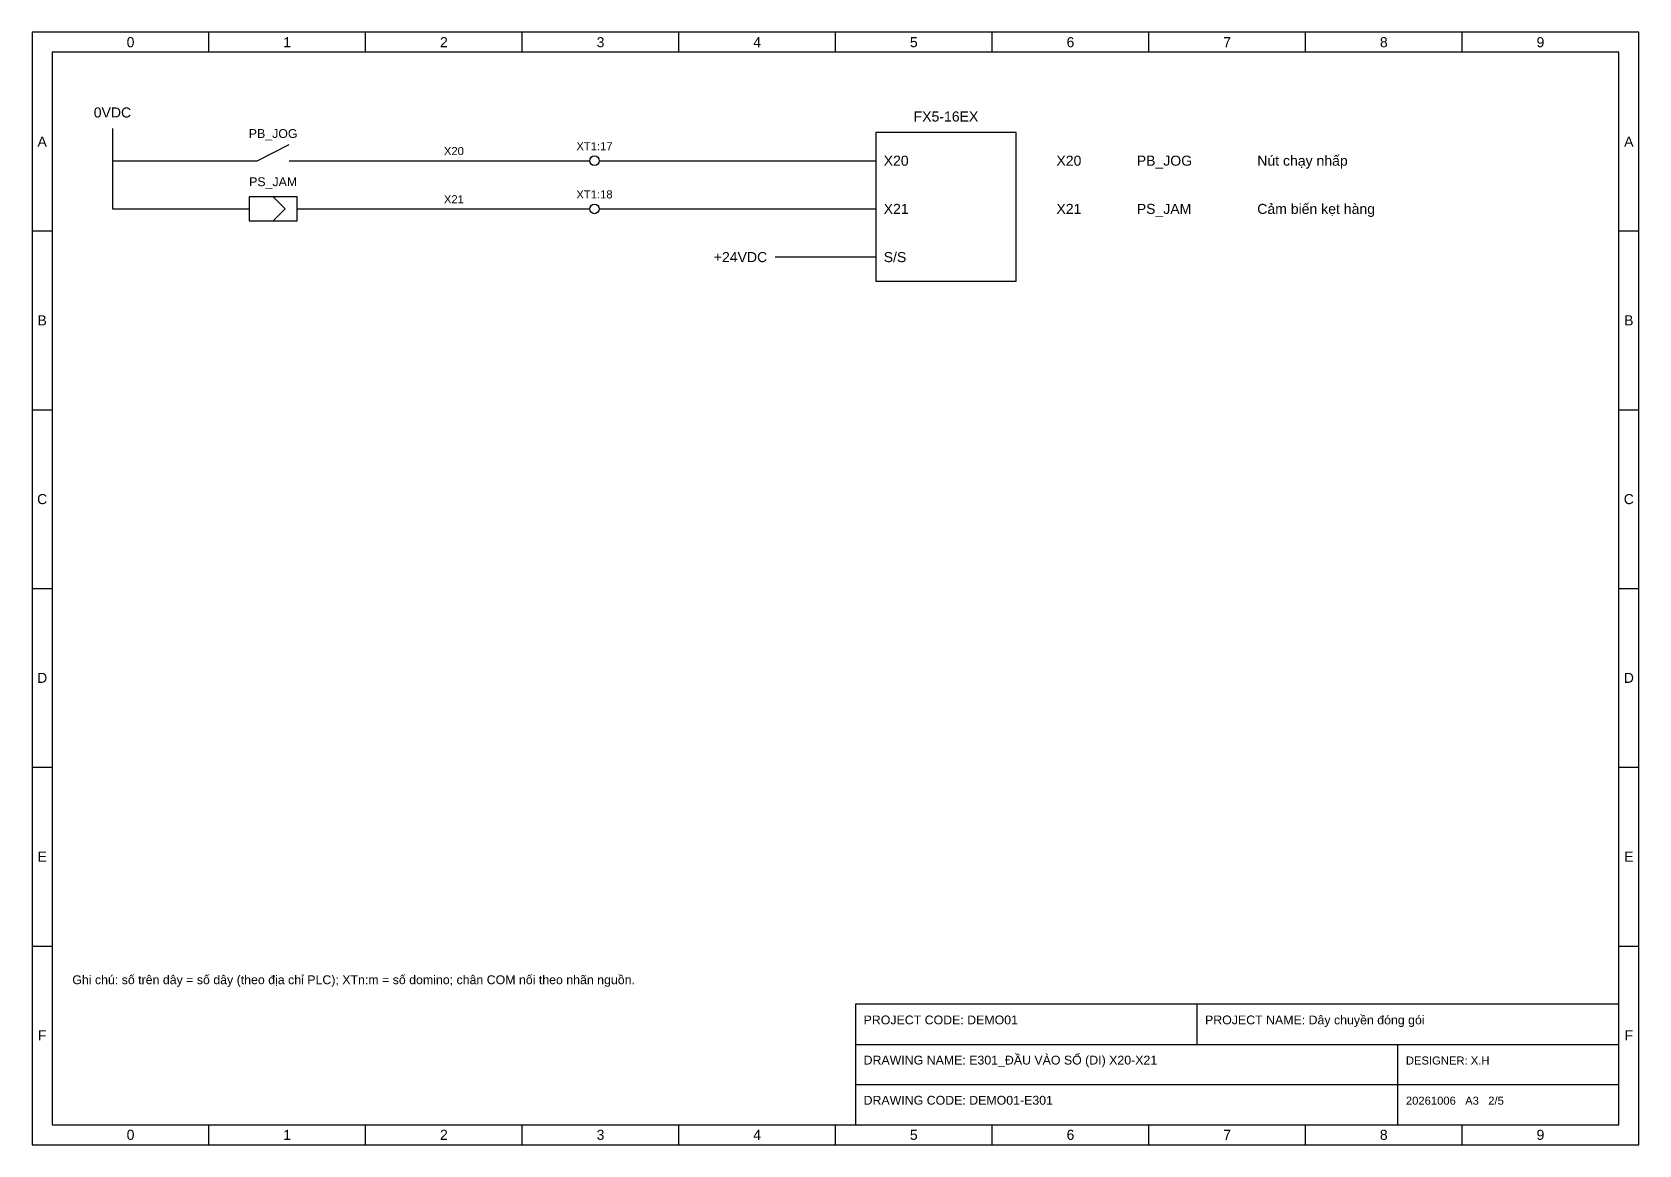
# Model space of a CAD drawing. Header units: millimetres. Extents: x 10 to 2210, y 10 to 287.
# Drawn here: x 460 to 860, y 10 to 287 of the extents above; entities that cross this region are included whole.
import ezdxf
from ezdxf.enums import TextEntityAlignment as Align

# ---------------------------------------------------------------- set-up
doc = ezdxf.new("R2010")
doc.units = ezdxf.units.MM
for name, color, linetype in [('FRAME', 7, 'Continuous'), ('PLC', 4, 'Continuous'), ('SYMBOL', 3, 'Continuous'), ('TERMINAL', 5, 'Continuous'), ('TEXT', 7, 'Continuous'), ('WIRE', 1, 'Continuous')]:
    doc.layers.add(name, color=color, linetype=linetype)
doc.styles.add('VN', font='arial.ttf')

msp = doc.modelspace()

# ---------------------------------------------------------------- texts
at = {"layer": 'FRAME', "style": 'VN'}
for s, p in [('0', (484.5, 284.5)), ('1', (523.5, 284.5)), ('2', (562.5, 284.5)), ('3', (601.5, 284.5)), ('4', (640.5, 284.5)), ('5', (679.5, 284.5)), ('6', (718.5, 284.5)), ('7', (757.5, 284.5)), ('8', (796.5, 284.5)), ('9', (835.5, 284.5)), ('A', (462.5, 259.75)), ('A', (857.5, 259.75)), ('B', (462.5, 215.25)), ('B', (857.5, 215.25)), ('C', (462.5, 170.75)), ('C', (857.5, 170.75)), ('D', (462.5, 126.25)), ('D', (857.5, 126.25)), ('E', (462.5, 81.75)), ('E', (857.5, 81.75)), ('F', (462.5, 37.25)), ('F', (857.5, 37.25)), ('0', (484.5, 12.5)), ('1', (523.5, 12.5)), ('2', (562.5, 12.5)), ('3', (601.5, 12.5)), ('4', (640.5, 12.5)), ('5', (679.5, 12.5)), ('6', (718.5, 12.5)), ('7', (757.5, 12.5)), ('8', (796.5, 12.5)), ('9', (835.5, 12.5))]:
    msp.add_text(s, height=2.5, dxfattribs=at).set_placement(p, align=Align.MIDDLE_CENTER)
at = {"layer": 'PLC', "style": 'VN'}
for s, p in [('X20', (672, 255)), ('X21', (672, 243)), ('S/S', (672, 231))]:
    msp.add_text(s, height=2.5, dxfattribs=at).set_placement(p, align=Align.MIDDLE_LEFT)
at = {"layer": 'TEXT', "style": 'VN'}
for s, height, p in [('0VDC', 2.5, (480, 265)), ('FX5-16EX', 2.5, (687.5, 264)), ('PB_JOG', 2.2, (520, 260)), ('X20', 2, (565, 255.8)), ('XT1:17', 2, (600, 257)), ('PS_JAM', 2.2, (520, 248)), ('X21', 2, (565, 243.8)), ('XT1:18', 2, (600, 245))]:
    msp.add_text(s, height=height, dxfattribs=at).set_placement(p, align=Align.BOTTOM_CENTER)
for s, p in [('X20', (715, 255)), ('PB_JOG', (735, 255)), ('Nút chạy nhấp', (765, 255)), ('X21', (715, 243)), ('PS_JAM', (735, 243)), ('Cảm biến kẹt hàng', (765, 243))]:
    msp.add_text(s, height=2.5, dxfattribs=at).set_placement(p, align=Align.MIDDLE_LEFT)
msp.add_text('+24VDC', height=2.5, dxfattribs=at).set_placement((643, 231), align=Align.MIDDLE_RIGHT)
for s, height, p in [('Ghi chú: số trên dây = số dây (theo địa chỉ PLC); XTn:m = số domino; chân COM nối theo nhãn nguồn.', 2.2, (470, 50)), ('PROJECT CODE: DEMO01', 2.2, (667, 40)), ('PROJECT NAME: Dây chuyền đóng gói', 2.2, (752, 40)), ('DRAWING NAME: E301_ĐẦU VÀO SỐ (DI) X20-X21', 2.2, (667, 30)), ('DESIGNER: X.H', 2, (802, 30)), ('DRAWING CODE: DEMO01-E301', 2.2, (667, 20)), ('20261006   A3   2/5', 2, (802, 20))]:
    msp.add_text(s, height=height, dxfattribs=at).set_placement(p)

# ---------------------------------------------------------------- blocks, each defined once
blk = doc.blocks.new('NO')
for p, q in [((6, 0), (14, 4)), ((0, 0), (6, 0)), ((14, 0), (20, 0))]:
    blk.add_line(p, q)
blk = doc.blocks.new('TERM')
blk.add_circle((0, 0), 1.2)
blk = doc.blocks.new('SENSOR')
for p, q in [((0, 0), (4, 0)), ((13, 0), (10, 3)), ((10, -3), (13, 0)), ((16, 0), (20, 0))]:
    blk.add_line(p, q)
blk.add_lwpolyline([(4, -3), (16, -3), (16, 3), (4, 3)], close=True)

# ---------------------------------------------------------------- linework, layer by layer
at = {"layer": 'FRAME'}
for p, q in [((504, 282), (504, 287)), ((543, 282), (543, 287)), ((582, 282), (582, 287)), ((621, 282), (621, 287)), ((660, 282), (660, 287)), ((699, 282), (699, 287)), ((738, 282), (738, 287)), ((777, 282), (777, 287)), ((816, 282), (816, 287)), ((460, 237.5), (465, 237.5)), ((855, 237.5), (860, 237.5)), ((460, 193), (465, 193)), ((855, 193), (860, 193)), ((460, 148.5), (465, 148.5)), ((855, 148.5), (860, 148.5)), ((460, 104), (465, 104)), ((855, 104), (860, 104)), ((460, 59.5), (465, 59.5)), ((855, 59.5), (860, 59.5)), ((750, 35), (750, 45)), ((665, 35), (855, 35)), ((800, 15), (800, 35)), ((665, 25), (855, 25)), ((504, 10), (504, 15)), ((543, 10), (543, 15)), ((582, 10), (582, 15)), ((621, 10), (621, 15)), ((660, 10), (660, 15)), ((699, 10), (699, 15)), ((738, 10), (738, 15)), ((777, 10), (777, 15)), ((816, 10), (816, 15))]:
    msp.add_line(p, q, dxfattribs=at)
for points in [[(460, 10), (860, 10), (860, 287), (460, 287)], [(465, 15), (855, 15), (855, 282), (465, 282)], [(665, 15), (855, 15), (855, 45), (665, 45)]]:
    msp.add_lwpolyline(points, close=True, dxfattribs=at)
at = {"layer": 'PLC'}
msp.add_lwpolyline([(670, 225), (705, 225), (705, 262), (670, 262)], close=True, dxfattribs=at)
at = {"layer": 'WIRE'}
for p, q in [((480, 263), (480, 243)), ((480, 255), (510, 255)), ((530, 255), (598.8, 255)), ((601.2, 255), (670, 255)), ((480, 243), (510, 243)), ((530, 243), (598.8, 243)), ((601.2, 243), (670, 243)), ((670, 231), (645, 231))]:
    msp.add_line(p, q, dxfattribs=at)

# ---------------------------------------------------------------- block references
at = {"layer": 'SYMBOL'}
for name, p in [('NO', (510, 255)), ('SENSOR', (510, 243))]:
    msp.add_blockref(name, p, dxfattribs=at)
at = {"layer": 'TERMINAL'}
for p in [(600, 255), (600, 243)]:
    msp.add_blockref('TERM', p, dxfattribs=at)

msp.set_redraw_order([(e.dxf.handle, doc.entitydb.next_handle()) for e in msp.query("TEXT MTEXT ATTDEF DIMENSION ARC_DIMENSION")])  # texts and dimensions are drawn at this point

doc.saveas('drawing.dxf')
